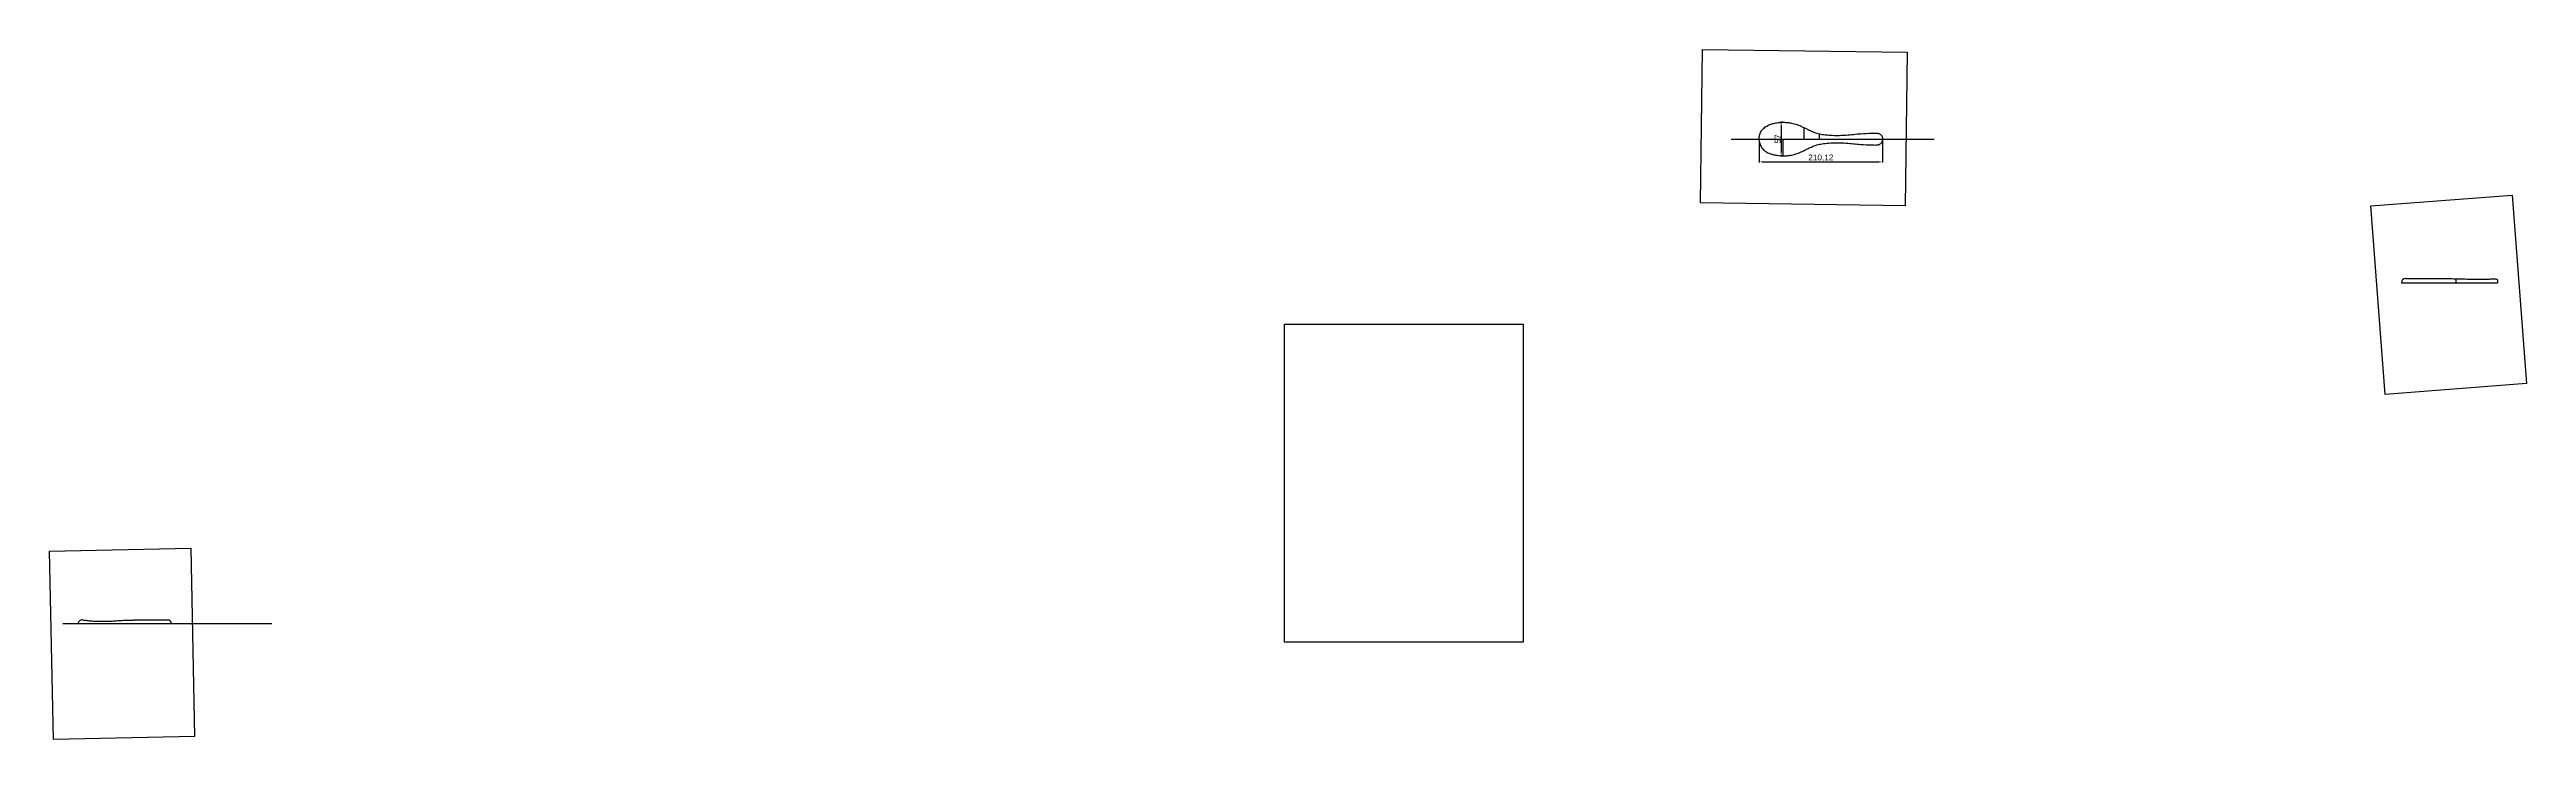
# Model space of a CAD drawing. Header units: millimetres. Extents: x 3940 to 31715, y 1502 to 5662.
# Drawn here: x 6403 to 10622, y 1502 to 2676 of the extents above; entities that cross this region are included whole.
import ezdxf

# ---------------------------------------------------------------- set-up
doc = ezdxf.new("R2010")
doc.units = ezdxf.units.MM
doc.styles.get("Standard").update_dxf_attribs({"font": 'arial.ttf'})
doc.dimstyles.new('ISO-25', dxfattribs={"dimtxt": 10, "dimasz": 6, "dimexe": 1.25, "dimexo": 0.625, "dimtad": 1, "dimtxsty": 'Standard', "dimcen": 2.5, "dimadec": 0, "dimazin": 0, "dimtfac": 1, "dimtmove": 0, "dimatfit": 3, "dimfxl": 1, "dimarcsym": 0})
picture_1 = doc.add_image_def('image9.jpg', size_in_pixel=(3072, 4096))
picture_2 = doc.add_image_def('image10.jpg', size_in_pixel=(3072, 4096))
picture_3 = doc.add_image_def('image11.jpg', size_in_pixel=(3072, 4096))
picture_4 = doc.add_image_def('image13.jpg', size_in_pixel=(3072, 4096))

# ---------------------------------------------------------------- blocks, each defined once
blk = doc.blocks.new('*D3')
at = {"color": 0, "lineweight": -2, "transparency": 16777216}
for p, q in [((9355.3, 2552.6), (9351, 2552.6)), ((9352.3, 2546.6), (9352.3, 2501.6)), ((9355.4, 2495.6), (9351, 2495.6))]:
    blk.add_line(p, q, dxfattribs=at)
at = {"color": 0, "transparency": 16777216}
for points in [[(9351.3, 2546.6), (9353.3, 2546.6), (9352.3, 2552.6)], [(9351.3, 2501.6), (9353.3, 2501.6), (9352.3, 2495.6)]]:
    blk.add_solid(points, dxfattribs=at)
at = {"layer": 'Defpoints', "color": 0, "transparency": 16777216}
for p in [(9355.9, 2552.6), (9352.3, 2495.6), (9356, 2495.6)]:
    blk.add_point(p, dxfattribs=at)
at = {"color": 0, "transparency": 16777216, "insert": (9346.6, 2524.1), "char_height": 10, "attachment_point": 5, "rotation": 90}
blk.add_mtext('57', dxfattribs=at)
blk = doc.blocks.new('*D4')
at = {"color": 0, "lineweight": -2, "transparency": 16777216}
for p, q in [((9314.8, 2523.4), (9314.8, 2483.9)), ((9524.9, 2523.4), (9524.9, 2483.9)), ((9320.8, 2485.2), (9518.9, 2485.2))]:
    blk.add_line(p, q, dxfattribs=at)
at = {"color": 0, "transparency": 16777216}
for points in [[(9320.8, 2486.2), (9320.8, 2484.2), (9314.8, 2485.2)], [(9518.9, 2486.2), (9518.9, 2484.2), (9524.9, 2485.2)]]:
    blk.add_solid(points, dxfattribs=at)
at = {"layer": 'Defpoints', "color": 0, "transparency": 16777216}
for p in [(9314.8, 2524), (9524.9, 2524), (9524.9, 2485.2)]:
    blk.add_point(p, dxfattribs=at)
at = {"color": 0, "transparency": 16777216, "insert": (9419.9, 2491.8), "char_height": 10, "attachment_point": 5}
blk.add_mtext('210,12', dxfattribs=at)

msp = doc.modelspace()

# ---------------------------------------------------------------- linework, layer by layer
for p, q in [((9390.958, 2543.769), (9390.958, 2524.034)), ((9417.154, 2533.014), (9417.154, 2524.034)), ((9267.032, 2524.034), (9612.905, 2524.034)), ((9356.025, 2495.572), (9356.025, 2524.034)), ((9524.933, 2526.139), (9524.933, 2524.034)), ((9524.933, 2521.93), (9524.933, 2524.034)), ((10408.732, 2279.127), (10572.736, 2279.127)), ((10415.982, 2286.377), (10494.578, 2286.377)), ((10501.593, 2285.295), (10500.988, 2286.123)), ((10501.593, 2285.295), (10502.182, 2286.101)), ((10501.593, 2285.295), (10501.593, 2279.127)), ((10572.736, 2283.295), (10572.736, 2279.388)), ((6425.219, 1698.99), (6781.716, 1698.99)), ((6604.611, 1705.071), (6545.432, 1705.071))]:
    msp.add_line(p, q)
for centre, radius, start, end in [((9516.538, 2527.336), 6.428, 76.148815, 82.493372), ((9516.538, 2520.733), 6.428, 277.506628, 283.851185), ((10415.982, 2279.127), 7.25, 90, 180), ((6604.611, 1698.99), 6.08, 0, 90)]:
    msp.add_arc(centre, radius, start, end)
msp.add_ellipse((6458.372, 1698.99), major_axis=(-6.683, 0), ratio=0.92924148, start_param=4.6004225, end_param=6.28318531)
for points, knots in [([(9314.812, 2524.034), (9314.947, 2526.626), (9315.216, 2531.789), (9318.856, 2538.856), (9324.498, 2544.405), (9331.182, 2548.13), (9338.134, 2550.457), (9346.315, 2552.075), (9354.897, 2552.768), (9363.202, 2552.347), (9371.2, 2551.119), (9379.617, 2549.067), (9388.986, 2544.85), (9397.412, 2540.452), (9406.392, 2536.376), (9415.092, 2533.21), (9425.545, 2531.474), (9436.402, 2530.384), (9449.187, 2530.17), (9466.351, 2530.918), (9485.712, 2533.443), (9502.909, 2533.762), (9512.702, 2534.306), (9516.346, 2533.845), (9517.378, 2533.709)], [0, 0, 0, 0, 11.99638242, 23.90514359, 36.04687657, 48.48474105, 59.26352647, 70.15053328, 87.34219913, 99.29145891, 108.86873164, 125.09212939, 139.51889033, 156.6828798, 169.4605748, 185.54174051, 199.69360333, 218.77202978, 236.44223099, 259.30811348, 298.90984383, 327.37058189, 339.64451644, 344.49586136, 344.49586136, 344.49586136, 344.49586136]), ([(9518.077, 2533.577), (9518.67, 2533.431), (9520.191, 2533.023), (9522.33, 2531.616), (9524.292, 2529.466), (9524.867, 2527.41), (9524.924, 2526.302), (9524.933, 2526.139)], [0.56309843, 0.56309843, 0.56309843, 0.56309843, 3.39614021, 7.89510787, 12.29456333, 16.71286622, 17.47659678, 17.47659678, 17.47659678, 17.47659678]), ([(9314.812, 2524.034), (9314.947, 2521.443), (9315.216, 2516.28), (9318.856, 2509.213), (9324.498, 2503.664), (9331.182, 2499.939), (9338.134, 2497.612), (9346.315, 2495.994), (9354.897, 2495.301), (9363.202, 2495.722), (9371.2, 2496.95), (9379.617, 2499.001), (9388.986, 2503.218), (9397.412, 2507.617), (9406.392, 2511.693), (9415.092, 2514.859), (9425.545, 2516.595), (9436.402, 2517.685), (9449.187, 2517.899), (9466.351, 2517.151), (9485.712, 2514.626), (9502.909, 2514.307), (9512.702, 2513.763), (9516.346, 2514.224), (9517.378, 2514.36)], [0, 0, 0, 0, 11.99638242, 23.90514359, 36.04687657, 48.48474105, 59.26352647, 70.15053328, 87.34219913, 99.29145891, 108.86873164, 125.09212939, 139.51889033, 156.6828798, 169.4605748, 185.54174051, 199.69360333, 218.77202978, 236.44223099, 259.30811348, 298.90984383, 327.37058189, 339.64451644, 344.49586136, 344.49586136, 344.49586136, 344.49586136]), ([(9518.077, 2514.492), (9518.67, 2514.638), (9520.191, 2515.046), (9522.33, 2516.453), (9524.292, 2518.603), (9524.867, 2520.659), (9524.924, 2521.767), (9524.933, 2521.93)], [0.56309843, 0.56309843, 0.56309843, 0.56309843, 3.39614021, 7.89510787, 12.29456333, 16.71286622, 17.47659678, 17.47659678, 17.47659678, 17.47659678]), ([(10494.578, 2286.377), (10496.559, 2286.281), (10498.695, 2286.178), (10500.832, 2286.127), (10500.988, 2286.123)], [0, 0, 0, 0, 20.03549144, 21.61069336, 21.61069336, 21.61069336, 21.61069336]), ([(10502.182, 2286.101), (10503.507, 2286.08), (10508.583, 2286.045), (10517.652, 2285.797), (10529.002, 2285.5), (10539.493, 2285.232), (10548.325, 2285.259), (10555.59, 2285.396), (10561.56, 2285.934), (10566.2, 2286.19), (10569.522, 2285.944), (10571.874, 2285.098), (10572.48, 2283.831), (10572.736, 2283.295)], [25.63454965, 25.63454965, 25.63454965, 25.63454965, 39.02261897, 76.93947667, 117.32134376, 153.77144823, 182.98480023, 206.6002831, 227.12975901, 243.66719567, 253.25272344, 261.19530407, 267.01922944, 267.01922944, 267.01922944, 267.01922944])]:
    msp.add_open_spline(points, degree=3, knots=knots)
msp.add_spline([(6459.119, 1705.162), (6462.458, 1704.802), (6470.385, 1703.939), (6480.136, 1703.306), (6492.127, 1702.887), (6503.715, 1703.053), (6514.776, 1703.745), (6523.849, 1704.371), (6534.21, 1704.812), (6545.432, 1705.071)], degree=3)

# ---------------------------------------------------------------- dimensions: what is measured, and where the dimension line sits
dim = msp.add_linear_dim(base=(9352.281, 2495.572), p1=(9355.876, 2552.572), p2=(9356.025, 2495.572), angle=90, dimstyle='ISO-25')
dim.commit()
dim.dimension.update_dxf_attribs({"geometry": '*D3', "text_midpoint": (9346.57, 2524.072)})
dim = msp.add_linear_dim(base=(9524.933, 2485.166), p1=(9314.812, 2524.034), p2=(9524.933, 2524.034), dimstyle='ISO-25')
dim.commit()
dim.dimension.update_dxf_attribs({"geometry": '*D4', "text_midpoint": (9419.872, 2491.8)})

# ---------------------------------------------------------------- pictures from other files: only their frames are drawn
image = msp.add_image(picture_4, insert=(9218.642, 2676.446), size_in_units=(261.247, 348.33), rotation=-90.77441)
image.dxf.flags = 7
image = msp.add_image(picture_1, insert=(10381.284, 2089.355), size_in_units=(241.269, 321.692), rotation=4.340877)
image.dxf.flags = 7
image = msp.add_image(picture_2, insert=(8506.403, 1667.175), size_in_units=(406.4, 541.867))
image.dxf.flags = 7
image = msp.add_image(picture_3, insert=(6409.393, 1501.753), size_in_units=(240.464, 320.619), rotation=1.175038)
image.dxf.flags = 7

doc.saveas('drawing.dxf')
